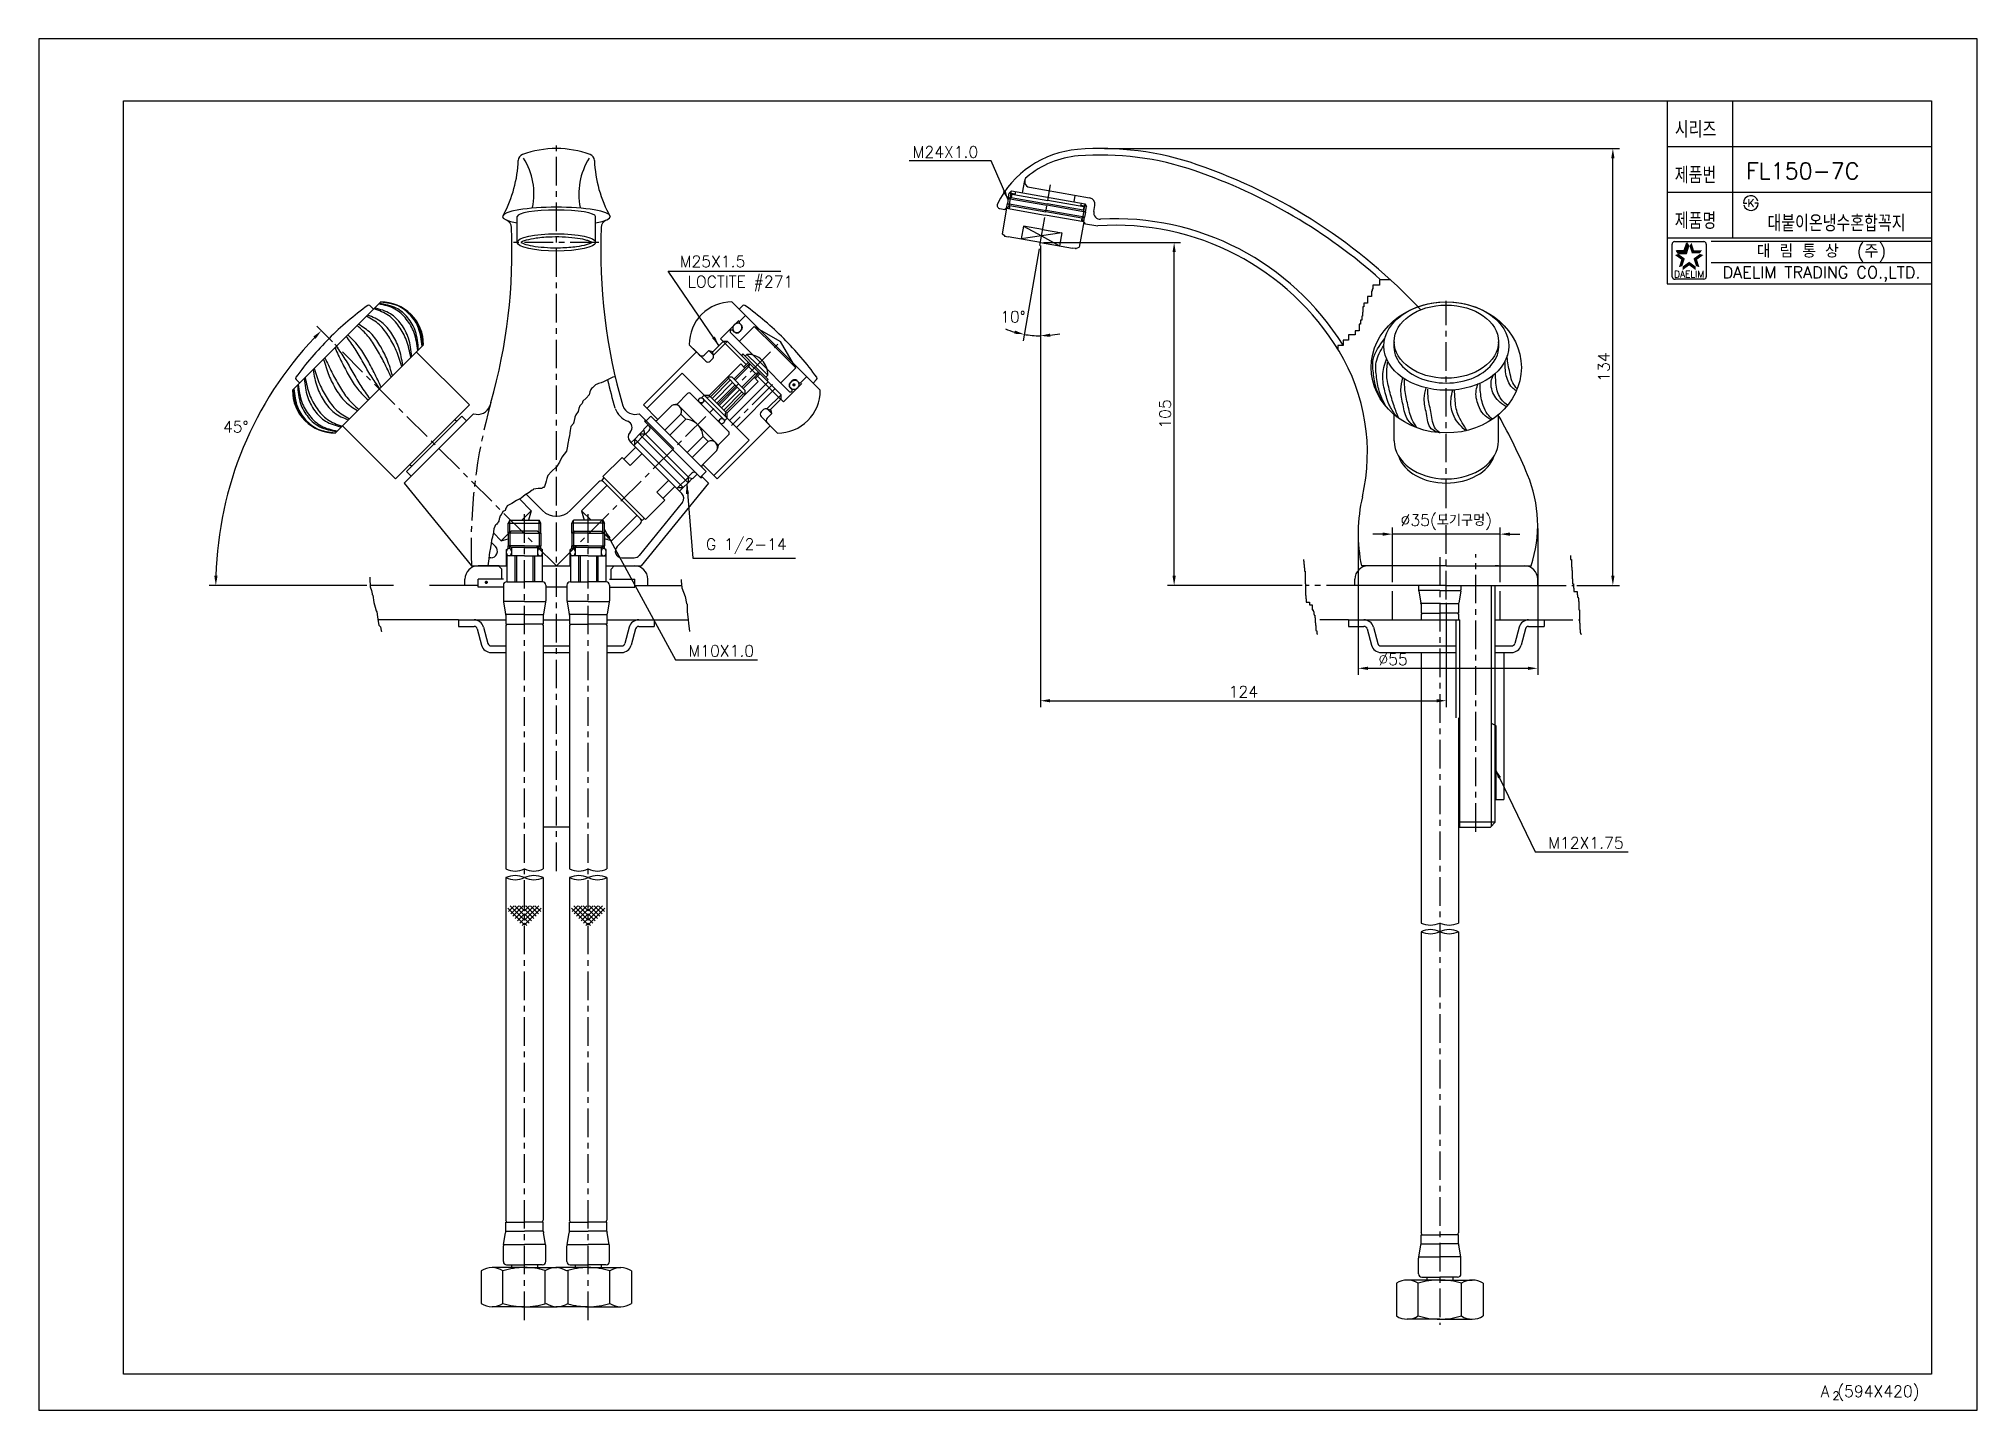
# Model space of a CAD drawing. Extents: x -3878 to -3284, y -1718 to -1298.
import ezdxf
from ezdxf.enums import TextEntityAlignment as Align

# ---------------------------------------------------------------- set-up
doc = ezdxf.new("R2010")
doc.units = 0
doc.header["$LTSCALE"] = 7
doc.linetypes.add('CENTER', pattern=[2, 1.25, -0.25, 0.25, -0.25])
doc.layers.get('0').update_dxf_attribs({"color": 2, "linetype": 'CONTINUOUS'})
for name, color, linetype in [('CL', 1, 'CENTER'), ('D', 2, 'CONTINUOUS'), ('DIM', 2, 'CONTINUOUS'), ('DWG', 7, 'CONTINUOUS'), ('TXT', 4, 'CONTINUOUS')]:
    doc.layers.add(name, color=color, linetype=linetype)
doc.styles.add('GHS', font='ROMANS.shx', dxfattribs={"bigfont": 'GHS.shx'})
doc.styles.add('ROMANS', font='romans', dxfattribs={"bigfont": 'GHS.shx'})
doc.dimstyles.get("Standard").update_dxf_attribs({"dimtxt": 0.18, "dimasz": 0.18, "dimexe": 0.18, "dimexo": 0.0625, "dimgap": 0.09, "dimtad": 0, "dimtih": 1, "dimtoh": 1, "dimdec": 4, "dimzin": 0, "dimdsep": 46, "dimtxsty": 'Standard', "dimcen": 0.09, "dimadec": 0, "dimazin": 0, "dimtfac": 1, "dimtdec": 4, "dimtofl": 0, "dimtmove": 0, "dimatfit": 3, "dimfxl": 0, "dimtolj": 1, "dimtzin": 0, "dimarcsym": 0})

msp = doc.modelspace()

# ---------------------------------------------------------------- texts
at = {"color": 7, "style": 'GHS'}
msp.add_text('FL150-7C', height=5, dxfattribs=at).set_placement((-3337.29, -1338.25), align=Align.MIDDLE)
at = {"color": 7, "style": 'GHS', "width": 0.8}
msp.add_text('대붙이온냉수혼합꼭지', height=5, dxfattribs=at).set_placement((-3326.97, -1354.04), align=Align.MIDDLE)
at = {"color": 7, "linetype": 'Continuous'}
for s, height, style, p in [('대 림 통 상  (주)', 4, 'GHS', (-3331.58, -1363.08)), ('DAELIM TRADING CO.,LTD.', 3.6, 'ROMANS', (-3331.58, -1369.85))]:
    msp.add_text(s, height=height, dxfattribs=dict(at, style=style)).set_placement(p, align=Align.MIDDLE)
at = {"color": 2, "linetype": 'Continuous', "style": 'ROMANS'}
msp.add_text('DAELIM', height=2, dxfattribs=at).set_placement((-3372.11, -1370.84), align=Align.CENTER)
at = {"color": 7, "style": 'GHS'}
for s, height, p in [('A (594X420)', 3.5, (-3331.82, -1713.75)), ('2', 2.5, (-3328.17, -1714.58))]:
    msp.add_text(s, height=height, dxfattribs=at).set_placement(p)
at = {"layer": 'D', "style": 'GHS'}
for s, p in [('M25X1.5', (-3681.42, -1367.7)), ('LOCTITE #271', (-3679.03, -1373.9))]:
    msp.add_text(s, height=3.5, dxfattribs=at).set_placement(p)
for s, p in [('10%%D', (-3579.34, -1382.92)), ('45%%D', (-3817.48, -1416.6))]:
    msp.add_text(s, height=3.5, dxfattribs=at).set_placement(p, align=Align.MIDDLE)
at = {"layer": 'D', "char_height": 3.5}
for s, insert, attachment_point, style in [('\\A1;M24X1.0', (-3589.95, -1332.44), 6, 'ROMANS'), ('∅35(도기구멍)', (-3446.53, -1445.8), 5, 'GHS'), ('\\A1;G 1/2-14', (-3673.41, -1453.16), 4, 'ROMANS'), ('\\A1;M10X1.0', (-3678.74, -1485.22), 4, 'GHS'), ('\\A1;∅55', (-3462.83, -1487.82), 5, 'ROMANS'), ('\\A1;124', (-3508.73, -1497.74), 5, 'GHS'), ('M12X1.75', (-3415.28, -1544.03), 4, 'GHS')]:
    msp.add_mtext(s, dxfattribs=dict(at, insert=insert, attachment_point=attachment_point, style=style))
at = {"layer": 'D', "char_height": 3.5, "attachment_point": 5, "rotation": 90, "style": 'GHS'}
for s, insert in [('\\A1;134', (-3398.24, -1398.3)), ('\\A1;105', (-3532.68, -1412.67))]:
    msp.add_mtext(s, dxfattribs=dict(at, insert=insert))
at = {"layer": 'DIM', "style": 'GHS', "width": 0.8}
for s, p in [('시리즈', (-3376.5, -1328.04)), ('제품번', (-3376.5, -1342.04)), ('제품명', (-3376.5, -1356.04))]:
    msp.add_text(s, height=5, dxfattribs=at).set_placement(p)
at = {"layer": 'DIM', "style": 'GHS'}
msp.add_text('K', height=2.39, dxfattribs=at).set_placement((-3353.21, -1348.09), align=Align.MIDDLE)

# ---------------------------------------------------------------- blocks, each defined once
blk = doc.blocks.new('BORDER')
for p, q in [((1, 1), (0, 1)), ((0, 1), (0, 0)), ((1, 0), (1, 1)), ((0, 0), (1, 0))]:
    blk.add_line(p, q)

# ---------------------------------------------------------------- linework, layer by layer
at = {"color": 7}
for p, q in [((-3378.84, -1316.77), (-3378.84, -1372.77)), ((-3358.84, -1316.77), (-3358.84, -1358.77)), ((-3378.84, -1330.77), (-3297.84, -1330.77)), ((-3378.84, -1344.77), (-3297.84, -1344.77)), ((-3378.84, -1358.77), (-3297.84, -1358.77)), ((-3378.84, -1372.77), (-3297.84, -1372.77))]:
    msp.add_line(p, q, dxfattribs=at)
at = {"color": 2, "linetype": 'Continuous'}
for p, q in [((-3376.61, -1359.89), (-3367.61, -1359.89)), ((-3365.34, -1359.77), (-3297.84, -1359.77)), ((-3377.36, -1370.64), (-3377.36, -1360.64)), ((-3366.86, -1360.64), (-3366.86, -1370.64)), ((-3367.61, -1371.39), (-3376.36, -1371.39)), ((-3365.34, -1366.27), (-3297.84, -1366.27))]:
    msp.add_line(p, q, dxfattribs=at)
at = {"color": 2}
for p, q in [((-3375.36, -1363.51), (-3376.02, -1362.59)), ((-3376.02, -1362.59), (-3373.6, -1362.59)), ((-3375.36, -1363.51), (-3372.93, -1363.51)), ((-3373.6, -1362.59), (-3372.85, -1360.28)), ((-3372.93, -1363.51), (-3372.19, -1361.2)), ((-3372.19, -1361.2), (-3372.85, -1360.28)), ((-3734.06, -1564.04), (-3728.98, -1569.12)), ((-3733.94, -1565.09), (-3732.19, -1563.34)), ((-3733.35, -1563.34), (-3728.98, -1567.71)), ((-3733.23, -1565.8), (-3730.78, -1563.34)), ((-3732.53, -1566.5), (-3729.36, -1563.34)), ((-3731.94, -1563.34), (-3728.98, -1566.29)), ((-3731.82, -1567.21), (-3728.98, -1564.37)), ((-3731.11, -1567.92), (-3728.98, -1565.79)), ((-3730.52, -1563.34), (-3728.98, -1564.88)), ((-3730.41, -1568.62), (-3728.98, -1567.2)), ((-3729.11, -1563.34), (-3728.98, -1563.47)), ((-3728.85, -1563.34), (-3728.98, -1563.47)), ((-3726.03, -1563.34), (-3728.98, -1566.29)), ((-3727.44, -1563.34), (-3728.98, -1564.88)), ((-3724.61, -1563.34), (-3728.98, -1567.71)), ((-3723.9, -1564.04), (-3728.98, -1569.12)), ((-3726.15, -1567.21), (-3728.98, -1564.37)), ((-3726.85, -1567.92), (-3728.98, -1565.79)), ((-3727.56, -1568.62), (-3728.98, -1567.2)), ((-3725.44, -1566.5), (-3728.6, -1563.34)), ((-3724.73, -1565.8), (-3727.19, -1563.34)), ((-3724.02, -1565.09), (-3725.78, -1563.34)), ((-3714.56, -1564.04), (-3709.48, -1569.12)), ((-3714.44, -1565.09), (-3712.69, -1563.34)), ((-3713.85, -1563.34), (-3709.48, -1567.71)), ((-3713.73, -1565.8), (-3711.28, -1563.34)), ((-3713.03, -1566.5), (-3709.86, -1563.34)), ((-3712.44, -1563.34), (-3709.48, -1566.29)), ((-3712.32, -1567.21), (-3709.48, -1564.37)), ((-3711.61, -1567.92), (-3709.48, -1565.79)), ((-3711.02, -1563.34), (-3709.48, -1564.88)), ((-3710.91, -1568.62), (-3709.48, -1567.2)), ((-3709.61, -1563.34), (-3709.48, -1563.47)), ((-3709.35, -1563.34), (-3709.48, -1563.47)), ((-3706.53, -1563.34), (-3709.48, -1566.29)), ((-3707.94, -1563.34), (-3709.48, -1564.88)), ((-3705.11, -1563.34), (-3709.48, -1567.71)), ((-3704.4, -1564.04), (-3709.48, -1569.12)), ((-3706.65, -1567.21), (-3709.48, -1564.37)), ((-3707.35, -1567.92), (-3709.48, -1565.79)), ((-3708.06, -1568.62), (-3709.48, -1567.2)), ((-3705.94, -1566.5), (-3709.1, -1563.34)), ((-3705.23, -1565.8), (-3707.69, -1563.34)), ((-3704.52, -1565.09), (-3706.28, -1563.34)), ((-3729.7, -1569.33), (-3728.98, -1568.62)), ((-3728.99, -1570.04), (-3728.98, -1570.03)), ((-3728.27, -1569.33), (-3728.98, -1568.62)), ((-3728.97, -1570.04), (-3728.98, -1570.03)), ((-3710.2, -1569.33), (-3709.48, -1568.62)), ((-3709.49, -1570.04), (-3709.48, -1570.03)), ((-3708.77, -1569.33), (-3709.48, -1568.62)), ((-3709.47, -1570.04), (-3709.48, -1570.03))]:
    msp.add_line(p, q, dxfattribs=at)
for p, q in [((-3667.53, -1391.12), (-3661.1, -1397.55)), ((-3666.76, -1390.48), (-3650.49, -1406.74)), ((-3657.56, -1401.09), (-3651.13, -1407.52))]:
    msp.add_line(p, q)
at = {"color": 1}
for p, q in [((-3663.26, -1390.38), (-3663.12, -1390.38)), ((-3652.19, -1405.05), (-3652.19, -1404.91))]:
    msp.add_line(p, q, dxfattribs=at)
at = {"color": 7, "linetype": 'Continuous'}
for p, q in [((-3735.62, -1685.08), (-3735.62, -1675.08)), ((-3702.84, -1685.08), (-3702.84, -1675.08)), ((-3455.17, -1688.9), (-3455.17, -1678.9)), ((-3441.89, -1688.9), (-3441.89, -1678.9))]:
    msp.add_line(p, q, dxfattribs=at)
at = {"color": 2, "linetype": 'Continuous'}
for centre, radius, start, end in [((-3376.61, -1360.64), 0.75, 90, 180), ((-3367.61, -1360.64), 0.75, 0, 90), ((-3376.49, -1370.51), 0.884, 188.1301, 278.1301), ((-3367.61, -1370.64), 0.75, 270, 0), ((-3731.86, -1545.87), 6.79, 244.95062, 295.04938), ((-3731.86, -1560.82), 6.79, 64.95062, 115.04938), ((-3731.86, -1548.52), 6.79, 244.95062, 295.04938), ((-3726.11, -1545.87), 6.79, 244.95062, 295.04938), ((-3726.11, -1560.82), 6.79, 64.95062, 115.04938), ((-3726.11, -1548.52), 6.79, 244.95062, 295.04938), ((-3712.36, -1545.87), 6.79, 244.95062, 295.04938), ((-3712.36, -1560.82), 6.79, 64.95062, 115.04938), ((-3712.36, -1548.52), 6.79, 244.95062, 295.04938), ((-3706.61, -1545.87), 6.79, 244.95062, 295.04938), ((-3706.61, -1560.82), 6.79, 64.95062, 115.04938), ((-3706.61, -1548.52), 6.79, 244.95062, 295.04938), ((-3451.4, -1562.42), 6.79, 244.95062, 295.04938), ((-3451.4, -1577.38), 6.79, 64.95062, 115.04938), ((-3451.4, -1565.08), 6.79, 244.95062, 295.04938), ((-3445.65, -1562.42), 6.79, 244.95062, 295.04938), ((-3445.65, -1577.38), 6.79, 64.95062, 115.04938), ((-3445.65, -1565.08), 6.79, 244.95062, 295.04938)]:
    msp.add_arc(centre, radius, start, end, dxfattribs=at)
at = {"color": 7, "linetype": 'Continuous'}
for centre, radius, start, end in [((-3738.94, -1680.09), 6.01, 56.47264, 123.52736), ((-3728.98, -1696.62), 22.54, 90, 107.13024), ((-3728.98, -1696.62), 22.54, 73.97985, 90), ((-3719.44, -1680.09), 6.01, 56.47264, 123.52736), ((-3709.48, -1696.62), 22.54, 90, 107.13024), ((-3709.48, -1696.62), 22.54, 72.86976, 90), ((-3699.52, -1680.09), 6.01, 56.47264, 123.52736), ((-3458.49, -1683.91), 6.01, 56.47264, 123.52736), ((-3448.53, -1700.44), 22.54, 90, 107.13024), ((-3448.53, -1700.44), 22.54, 72.86976, 90), ((-3438.57, -1683.91), 6.01, 56.47264, 123.52736), ((-3738.94, -1680.07), 6.01, 236.47264, 303.52736), ((-3728.98, -1663.54), 22.54, 252.86976, 270), ((-3728.98, -1663.54), 22.54, 270, 287.13024), ((-3719.02, -1680.07), 6.01, 236.47264, 303.52736), ((-3709.48, -1663.54), 22.54, 253.97985, 270), ((-3709.48, -1663.54), 22.54, 270, 287.13024), ((-3699.52, -1680.07), 6.01, 236.47264, 303.52736), ((-3458.49, -1683.89), 6.01, 236.47264, 303.52736), ((-3448.53, -1667.35), 22.54, 252.86976, 270), ((-3448.53, -1667.35), 22.54, 270, 287.13024), ((-3438.57, -1683.89), 6.01, 236.47264, 303.52736)]:
    msp.add_arc(centre, radius, start, end, dxfattribs=at)
at = {"color": 2}
for points in [[(-3374.52, -1365.42), (-3373.44, -1365.07), (-3376.48, -1364), (-3375.41, -1363.65)], [(-3376.02, -1362.59), (-3375.36, -1363.51), (-3373.6, -1362.59), (-3372.93, -1363.51)], [(-3375.27, -1367.73), (-3374.19, -1367.38), (-3374.52, -1365.42), (-3373.44, -1365.07)], [(-3372.11, -1367.17), (-3372.11, -1366.04), (-3374.07, -1368.6), (-3374.07, -1367.47)], [(-3373.6, -1362.59), (-3372.93, -1363.51), (-3372.85, -1360.28), (-3372.19, -1361.2)], [(-3370.15, -1368.6), (-3370.15, -1367.47), (-3372.11, -1367.17), (-3372.11, -1366.04)], [(-3371.37, -1360.28), (-3372.04, -1361.2), (-3370.62, -1362.59), (-3371.29, -1363.51)], [(-3370.62, -1362.59), (-3371.29, -1363.51), (-3368.2, -1362.59), (-3368.86, -1363.51)], [(-3367.74, -1364), (-3368.82, -1363.65), (-3369.7, -1365.42), (-3370.78, -1365.07)], [(-3369.7, -1365.42), (-3370.78, -1365.07), (-3368.95, -1367.73), (-3370.03, -1367.38)]]:
    msp.add_solid(points, dxfattribs=at)
at = {"layer": 'CL'}
for p, q in [((-3719.23, -1552.68), (-3719.23, -1330.11)), ((-3571.1, -1361.11), (-3567.82, -1342.53)), ((-3706.25, -1360.12), (-3732.34, -1360.12)), ((-3446.53, -1469.48), (-3446.53, -1377.99)), ((-3719.23, -1459.22), (-3787.12, -1391.33)), ((-3719.23, -1459.22), (-3651.34, -1391.33)), ((-3653.04, -1403.64), (-3665.6, -1416.2)), ((-3693.73, -1418.87), (-3692.49, -1417.63)), ((-3696.31, -1421.45), (-3695.22, -1420.35)), ((-3681.46, -1436.3), (-3680.37, -1435.2)), ((-3678.88, -1433.72), (-3677.64, -1432.48)), ((-3728.98, -1690.15), (-3728.98, -1442.9)), ((-3709.48, -1690.15), (-3709.48, -1442.9)), ((-3733.98, -1449.16), (-3733.98, -1446.08)), ((-3723.98, -1449.16), (-3723.98, -1446.08)), ((-3714.48, -1449.16), (-3714.48, -1446.08)), ((-3704.48, -1449.16), (-3704.48, -1446.08)), ((-3733.98, -1453.93), (-3733.98, -1453.08)), ((-3723.98, -1453.93), (-3723.98, -1453.08)), ((-3714.48, -1453.93), (-3714.48, -1453.08)), ((-3704.48, -1453.93), (-3704.48, -1453.08)), ((-3437.53, -1540.66), (-3437.53, -1455.58)), ((-3474.53, -1465.22), (-3489.69, -1465.22)), ((-3463.03, -1475.72), (-3463.03, -1465.22)), ((-3430.03, -1475.72), (-3430.03, -1465.22)), ((-3418.53, -1465.22), (-3407.56, -1465.22)), ((-3476.53, -1475.72), (-3486.73, -1475.72)), ((-3416.53, -1475.72), (-3405.76, -1475.72))]:
    msp.add_line(p, q, dxfattribs=at)
msp.add_arc((-3585.36, -1452.8), 160, 164.16033, 182.29975, dxfattribs=at)
at = {"layer": 'D'}
for p, q in [((-3551.27, -1331.38), (-3393.49, -1331.38)), ((-3395.49, -1462.22), (-3395.49, -1334.38)), ((-3581.27, -1349.69), (-3581.01, -1348.23)), ((-3580.74, -1346.67), (-3580.45, -1345.02)), ((-3580.14, -1346.46), (-3580.52, -1348.63)), ((-3579.76, -1344.32), (-3580.45, -1345.02)), ((-3557.21, -1348.3), (-3556.81, -1349.18)), ((-3557.59, -1350.43), (-3557.97, -1352.61)), ((-3557.63, -1353.86), (-3557.38, -1352.39)), ((-3557.1, -1350.84), (-3556.81, -1349.18)), ((-3570.58, -1358.15), (-3576.83, -1359.08)), ((-3576.14, -1355.14), (-3570.58, -1358.15)), ((-3564.32, -1357.22), (-3570.58, -1358.15)), ((-3570.58, -1358.15), (-3565.01, -1361.16)), ((-3569.92, -1360.12), (-3527.93, -1360.12)), ((-3571.27, -1362.09), (-3576.24, -1390.26)), ((-3570.92, -1361.12), (-3570.92, -1502.49)), ((-3529.93, -1462.22), (-3529.93, -1363.12)), ((-3787.83, -1390.62), (-3792.68, -1385.77)), ((-3666.9, -1390.48), (-3671.13, -1394.71)), ((-3672.02, -1407.41), (-3666.44, -1401.83)), ((-3660.3, -1398.16), (-3664.49, -1402.36)), ((-3658.18, -1400.28), (-3662.37, -1404.48)), ((-3660.04, -1397.2), (-3660.3, -1398.16)), ((-3657.21, -1400.03), (-3658.18, -1400.28)), ((-3671.52, -1407.92), (-3665.94, -1402.33)), ((-3670.82, -1408.62), (-3665.23, -1403.04)), ((-3670.06, -1409.38), (-3664.48, -1403.79)), ((-3669.39, -1410.05), (-3663.81, -1404.46)), ((-3668.64, -1410.8), (-3663.05, -1405.22)), ((-3667.93, -1411.51), (-3662.35, -1405.92)), ((-3667.43, -1412.01), (-3661.84, -1406.42)), ((-3650.49, -1406.88), (-3654.72, -1411.12)), ((-3695.22, -1421.98), (-3692.11, -1418.87)), ((-3682, -1435.2), (-3678.88, -1432.09)), ((-3733.48, -1445.22), (-3733.98, -1446.08)), ((-3733.48, -1448.87), (-3733.48, -1453.33)), ((-3723.98, -1446.08), (-3724.48, -1445.22)), ((-3724.48, -1448.87), (-3724.48, -1453.33)), ((-3714.48, -1446.08), (-3713.98, -1445.22)), ((-3713.98, -1448.87), (-3713.98, -1453.33)), ((-3704.98, -1445.22), (-3704.48, -1446.08)), ((-3704.98, -1448.87), (-3704.98, -1453.33)), ((-3463.03, -1464.22), (-3463.03, -1447.47)), ((-3430.03, -1464.22), (-3430.03, -1447.47)), ((-3418.53, -1447.73), (-3418.53, -1492.57)), ((-3473.53, -1450.27), (-3473.53, -1492.57)), ((-3466.03, -1449.47), (-3469.03, -1449.47)), ((-3430.03, -1449.47), (-3463.03, -1449.47)), ((-3427.03, -1449.47), (-3424.03, -1449.47)), ((-3777.28, -1465.22), (-3825.59, -1465.22)), ((-3769.1, -1465.22), (-3776.28, -1465.22)), ((-3747.23, -1465.22), (-3758.12, -1465.22)), ((-3691.23, -1465.22), (-3680.88, -1465.22)), ((-3490.69, -1465.22), (-3531.93, -1465.22)), ((-3432.64, -1475.72), (-3432.64, -1465.22)), ((-3406.56, -1465.22), (-3393.49, -1465.22)), ((-3446.53, -1470.48), (-3446.53, -1502.49)), ((-3749.23, -1475.72), (-3773.93, -1475.72)), ((-3689.23, -1475.72), (-3678.87, -1475.72)), ((-3442.42, -1539.22), (-3442.42, -1475.72)), ((-3432.64, -1538.83), (-3432.64, -1475.72)), ((-3470.53, -1490.57), (-3421.53, -1490.57)), ((-3567.92, -1500.49), (-3449.53, -1500.49))]:
    msp.add_line(p, q, dxfattribs=at)
at = {"layer": 'D', "color": 7}
msp.add_line((-3579.76, -1344.32), (-3557.21, -1348.3), dxfattribs=at)
at = {"layer": 'D'}
for points in [[(-3463.67, -1371.56), (-3466.96, -1371.56), (-3466.96, -1373.19), (-3469, -1373.19), (-3469, -1374.41), (-3469.2, -1374.41), (-3469.2, -1375.02), (-3469.41, -1375.02), (-3469.41, -1376.65), (-3470.63, -1376.65), (-3470.63, -1378.69), (-3471.85, -1378.69), (-3471.85, -1379.91), (-3472.06, -1379.91), (-3472.06, -1381.54), (-3472.26, -1381.54), (-3472.26, -1382.76), (-3472.46, -1382.76), (-3472.46, -1383.98), (-3472.87, -1383.98), (-3472.87, -1385.2), (-3473.28, -1385.2), (-3473.28, -1387.24), (-3474.5, -1387.24), (-3474.5, -1388.46), (-3476.54, -1388.46), (-3476.54, -1390.09), (-3478.17, -1390.09), (-3478.17, -1391.72), (-3479.8, -1391.72), (-3479.8, -1392.8)], [(-3701.2, -1401.31), (-3701.92, -1401.4), (-3704.82, -1402.85), (-3705.55, -1403.1), (-3706.28, -1403.34), (-3706.52, -1403.46), (-3707.24, -1403.7), (-3707.49, -1403.94), (-3708.21, -1404.67), (-3708.45, -1404.91), (-3708.7, -1405.15), (-3708.94, -1405.88), (-3709.18, -1406.84), (-3710.15, -1407.81), (-3711.12, -1408.78), (-3711.36, -1409.51), (-3712.09, -1410.23), (-3712.33, -1410.96), (-3712.57, -1411.92), (-3713.3, -1412.89), (-3713.54, -1413.62), (-3713.66, -1414.34), (-3713.78, -1414.58), (-3713.9, -1415.31), (-3714.02, -1415.43), (-3714.02, -1415.55), (-3714.75, -1416.52), (-3714.99, -1417.73), (-3715.11, -1418.46), (-3715.23, -1419.42), (-3715.35, -1419.66), (-3715.47, -1420.63), (-3715.59, -1421.36), (-3715.72, -1421.6), (-3715.84, -1422.57), (-3716.08, -1424.02), (-3716.81, -1424.99), (-3717.53, -1425.95), (-3718.26, -1427.41), (-3719.23, -1428.86), (-3720.68, -1430.31), (-3721.89, -1431.52), (-3722.13, -1432.48), (-3722.37, -1433.21), (-3722.61, -1433.94), (-3722.86, -1434.9), (-3723.1, -1435.15), (-3723.34, -1435.15), (-3723.58, -1435.39), (-3723.82, -1435.51), (-3724.79, -1435.51), (-3725.52, -1435.63), (-3726.24, -1435.75), (-3726.37, -1435.87), (-3726.61, -1435.99), (-3727.58, -1436.72), (-3728.79, -1437.44), (-3730, -1438.41), (-3731.45, -1439.14), (-3732.9, -1440.1), (-3734.35, -1440.83), (-3734.59, -1441.56), (-3734.72, -1441.56), (-3734.96, -1442.28), (-3735.68, -1442.52), (-3735.93, -1443.25), (-3736.17, -1443.49), (-3736.29, -1443.73), (-3736.41, -1443.85), (-3736.65, -1444.58), (-3736.77, -1444.82), (-3736.89, -1445.55), (-3737.02, -1445.79), (-3737.14, -1445.91), (-3737.26, -1446.15), (-3737.5, -1446.39), (-3737.74, -1446.64), (-3737.86, -1446.76), (-3737.98, -1446.88), (-3738.1, -1447.12), (-3738.35, -1447.84), (-3738.47, -1448.81), (-3738.59, -1449.54), (-3738.71, -1449.66), (-3738.83, -1450.38), (-3739.07, -1451.35), (-3739.19, -1452.32), (-3739.31, -1453.05), (-3739.31, -1453.17), (-3739.44, -1453.41), (-3739.44, -1453.65), (-3739.68, -1455.1), (-3739.8, -1455.83), (-3739.92, -1457.04), (-3740.16, -1458.49), (-3740.16, -1458.73), (-3740.28, -1458.97), (-3740.28, -1459.22)], [(-3490.33, -1457.25), (-3490.33, -1457.77), (-3490.2, -1457.77), (-3490.2, -1458.8), (-3490.07, -1458.8), (-3490.07, -1459.82), (-3489.94, -1459.82), (-3489.94, -1460.85), (-3489.81, -1460.85), (-3489.81, -1464.7), (-3489.69, -1464.7), (-3489.69, -1468.3), (-3489.56, -1468.3), (-3489.56, -1469.33), (-3489.43, -1469.33), (-3489.43, -1470.35), (-3488.4, -1470.35), (-3488.4, -1471.13), (-3487.63, -1471.13), (-3487.63, -1472.67), (-3487.37, -1472.67), (-3487.37, -1473.05), (-3487.24, -1473.05), (-3487.24, -1473.31), (-3487.12, -1473.31), (-3487.12, -1474.08), (-3486.99, -1474.08), (-3486.99, -1474.34), (-3486.86, -1474.34), (-3486.86, -1475.11), (-3486.73, -1475.11), (-3486.73, -1476.65), (-3486.6, -1476.65), (-3486.6, -1477.42), (-3486.47, -1477.42), (-3486.47, -1478.96), (-3486.34, -1478.96), (-3486.34, -1479.22), (-3486.22, -1479.22), (-3486.22, -1479.99), (-3486.09, -1479.99), (-3486.09, -1480.24)], [(-3408.46, -1455.97), (-3408.46, -1457.25), (-3408.21, -1457.25), (-3408.21, -1459.57), (-3408.08, -1459.57), (-3408.08, -1460.59), (-3407.95, -1460.59), (-3407.95, -1463.16), (-3407.82, -1463.16), (-3407.82, -1464.7), (-3407.56, -1464.7), (-3407.56, -1465.99), (-3407.44, -1465.99), (-3407.44, -1467.02), (-3406.41, -1467.02), (-3406.41, -1468.04), (-3406.28, -1468.04), (-3406.28, -1468.81), (-3406.15, -1468.81), (-3406.15, -1469.07), (-3406.02, -1469.07), (-3406.02, -1470.1), (-3405.89, -1470.1), (-3405.89, -1472.67), (-3405.76, -1472.67), (-3405.76, -1476.78), (-3405.64, -1476.78), (-3405.64, -1478.7), (-3405.51, -1478.7), (-3405.51, -1479.73), (-3405.38, -1479.73), (-3405.38, -1479.99), (-3405.25, -1479.99), (-3405.25, -1480.24)], [(-3776.43, -1462.67), (-3776.43, -1463.03), (-3776.25, -1465.6), (-3775.88, -1466.7), (-3775.7, -1467.79), (-3775.7, -1467.98), (-3775.52, -1468.16), (-3775.15, -1470.36), (-3774.78, -1471.82), (-3774.42, -1472.92), (-3774.23, -1473.28), (-3774.05, -1474.75), (-3773.87, -1476.21), (-3773.68, -1477.31), (-3773.5, -1477.49), (-3773.13, -1477.86), (-3772.95, -1478.96), (-3772.95, -1479.14), (-3772.77, -1479.14), (-3772.77, -1479.32)], [(-3681.01, -1463.4), (-3681.01, -1463.77), (-3680.82, -1465.96), (-3679.72, -1468.53), (-3679.36, -1470.72), (-3679.17, -1470.91), (-3679.17, -1473.28), (-3678.99, -1474.75), (-3678.62, -1477.68), (-3678.44, -1479.14), (-3678.44, -1479.32)]]:
    msp.add_lwpolyline(points, dxfattribs=at)
at = {"layer": 'D', "const_width": 0.5}
for points in [[(-3646.69, -1403.76, 1), (-3646.19, -1403.76, 1)], [(-3740.95, -1464.25, 1), (-3740.45, -1464.25, 1)]]:
    msp.add_lwpolyline(points, format="xyb", close=True, dxfattribs=at)
at = {"layer": 'D'}
for centre, radius, start, end in [((-3713.23, -1465.22), 110.36, 136.55755, 178.44245), ((-3570.92, -1360.12), 28.6, 247.97467, 253.98733), ((-3570.92, -1360.12), 28.6, 260, 270), ((-3570.92, -1360.12), 28.6, 276.01267, 282.02533)]:
    msp.add_arc(centre, radius, start, end, dxfattribs=at)
for p in [(-3579.7, -1345.37), (-3581.76, -1358.21), (-3560.09, -1362.03)]:
    msp.add_point(p, dxfattribs=at)
for points in [[(-3395.99, -1334.38), (-3394.99, -1334.38), (-3395.49, -1331.38)], [(-3530.43, -1363.12), (-3529.43, -1363.12), (-3529.93, -1360.12)], [(-3793.72, -1388.98), (-3793, -1389.68), (-3791.27, -1387.18)], [(-3578.7, -1387.12), (-3578.93, -1388.1), (-3575.89, -1388.29)], [(-3567.9, -1389.06), (-3567.95, -1388.06), (-3570.92, -1388.72)], [(-3466.03, -1448.97), (-3466.03, -1449.97), (-3463.03, -1449.47)], [(-3427.03, -1448.97), (-3427.03, -1449.97), (-3430.03, -1449.47)], [(-3823.05, -1462.23), (-3824.05, -1462.21), (-3823.59, -1465.22)], [(-3530.43, -1462.22), (-3529.43, -1462.22), (-3529.93, -1465.22)], [(-3395.99, -1462.22), (-3394.99, -1462.22), (-3395.49, -1465.22)], [(-3470.53, -1490.07), (-3470.53, -1491.07), (-3473.53, -1490.57)], [(-3421.53, -1490.07), (-3421.53, -1491.07), (-3418.53, -1490.57)], [(-3567.92, -1499.99), (-3567.92, -1500.99), (-3570.92, -1500.49)], [(-3449.53, -1499.99), (-3449.53, -1500.99), (-3446.53, -1500.49)]]:
    msp.add_solid(points, dxfattribs=at)
at = {"layer": 'DIM'}
for p, q in [((-3355.46, -1348.09), (-3354.96, -1348.09)), ((-3354.96, -1348.09), (-3354.46, -1348.09)), ((-3351.46, -1348.09), (-3351.96, -1348.09)), ((-3350.96, -1348.09), (-3351.46, -1348.09))]:
    msp.add_line(p, q, dxfattribs=at)
for start, end in [(15, 180), (195, 0)]:
    msp.add_arc((-3353.21, -1348.09), 2.25, start, end, dxfattribs=at)
at = {"layer": 'DWG'}
for p, q in [((-3576.37, -1344.92), (-3575.71, -1341.18)), ((-3580.74, -1346.67), (-3581.01, -1348.23)), ((-3581.01, -1348.23), (-3569.19, -1350.31)), ((-3580.3, -1348.82), (-3581.01, -1348.23)), ((-3579.87, -1346.36), (-3580.74, -1346.67)), ((-3580.74, -1346.67), (-3568.92, -1348.76)), ((-3578.67, -1345.33), (-3580.45, -1345.02)), ((-3580.14, -1346.46), (-3579.76, -1344.32)), ((-3579.7, -1345.37), (-3579.87, -1346.36)), ((-3579.87, -1346.36), (-3568.84, -1348.3)), ((-3579.7, -1345.37), (-3579.01, -1345.5)), ((-3579.01, -1345.5), (-3568.67, -1347.32)), ((-3578.53, -1344.54), (-3578.71, -1345.55)), ((-3574.25, -1343.26), (-3555.83, -1346.51)), ((-3557.81, -1350.25), (-3568.84, -1348.3)), ((-3557.64, -1349.26), (-3568.67, -1347.32)), ((-3560.61, -1347.7), (-3560.26, -1345.73)), ((-3558.44, -1348.08), (-3558.62, -1349.09)), ((-3557.59, -1350.43), (-3557.21, -1348.3)), ((-3731.23, -1360.12), (-3731.23, -1352.22)), ((-3707.23, -1360.12), (-3707.23, -1352.22)), ((-3583.32, -1349.79), (-3581.79, -1350.06)), ((-3581.26, -1349.67), (-3582.64, -1357.47)), ((-3580.63, -1349.25), (-3581.79, -1350.06)), ((-3581.35, -1350.13), (-3581.79, -1350.06)), ((-3581.26, -1349.67), (-3569.45, -1351.75)), ((-3580.63, -1349.25), (-3580.52, -1348.63)), ((-3580.3, -1348.82), (-3580.48, -1349.81)), ((-3580.3, -1348.82), (-3569.27, -1350.77)), ((-3557.63, -1353.83), (-3569.45, -1351.75)), ((-3558.24, -1352.71), (-3569.27, -1350.77)), ((-3557.38, -1352.39), (-3569.19, -1350.31)), ((-3557.1, -1350.84), (-3568.92, -1348.76)), ((-3557.63, -1353.83), (-3559.01, -1361.64)), ((-3556.81, -1349.18), (-3558.58, -1348.87)), ((-3558.24, -1352.71), (-3558.42, -1353.69)), ((-3558.24, -1352.71), (-3557.38, -1352.39)), ((-3558.08, -1353.22), (-3557.97, -1352.61)), ((-3558.08, -1353.22), (-3557.27, -1354.38)), ((-3557.64, -1349.26), (-3557.81, -1350.25)), ((-3557.81, -1350.25), (-3557.1, -1350.84)), ((-3557.27, -1354.38), (-3557.71, -1354.3)), ((-3557.71, -1354.3), (-3553.28, -1355.08)), ((-3557.1, -1350.84), (-3557.38, -1352.39)), ((-3554.54, -1350.68), (-3554.21, -1348.83)), ((-3581.76, -1358.21), (-3582.64, -1357.47)), ((-3581.76, -1358.21), (-3580.82, -1358.38)), ((-3570.92, -1360.12), (-3580.82, -1358.38)), ((-3570.23, -1356.18), (-3576.14, -1355.14)), ((-3570.92, -1360.12), (-3561.03, -1361.87)), ((-3570.23, -1356.18), (-3564.32, -1357.22)), ((-3560.09, -1362.03), (-3561.03, -1361.87)), ((-3560.09, -1362.03), (-3559.01, -1361.64)), ((-3800.09, -1405.42), (-3773.03, -1378.36)), ((-3776.36, -1379.47), (-3775.24, -1380.58)), ((-3776.36, -1379.47), (-3775.24, -1380.58)), ((-3663.33, -1384.01), (-3668.98, -1389.67)), ((-3638.38, -1405.42), (-3665.44, -1378.36)), ((-3662.11, -1379.47), (-3663.22, -1380.58)), ((-3662.11, -1379.47), (-3663.22, -1380.58)), ((-3661.25, -1382.49), (-3663.15, -1384.4)), ((-3667.53, -1391.12), (-3668.98, -1389.67)), ((-3665.7, -1386.95), (-3665.98, -1387.23)), ((-3665.98, -1387.23), (-3665.98, -1387.66)), ((-3656.83, -1396.81), (-3665.98, -1387.66)), ((-3665.7, -1386.95), (-3665.28, -1386.95)), ((-3664.6, -1387.62), (-3665.28, -1386.95)), ((-3658.59, -1385.85), (-3663.19, -1390.45)), ((-3662.48, -1386.91), (-3663.19, -1387.62)), ((-3663.15, -1384.83), (-3663.15, -1384.4)), ((-3662.48, -1385.5), (-3663.15, -1384.83)), ((-3658.59, -1385.85), (-3650.52, -1390.51)), ((-3652.23, -1392.22), (-3658.59, -1385.85)), ((-3787.01, -1418.51), (-3759.95, -1391.45)), ((-3762.16, -1393.66), (-3745.9, -1409.92)), ((-3676.3, -1393.66), (-3692.57, -1409.92)), ((-3673.47, -1396.49), (-3678.52, -1391.45)), ((-3676.3, -1393.66), (-3678.49, -1391.47)), ((-3675.35, -1394.62), (-3676.3, -1393.66)), ((-3672.52, -1393.2), (-3673.93, -1394.62)), ((-3672.52, -1393.2), (-3671.24, -1393.55)), ((-3671.17, -1394.55), (-3672.52, -1393.2)), ((-3671.35, -1395.78), (-3672.06, -1396.49)), ((-3668.17, -1390.48), (-3671.4, -1393.71)), ((-3671.13, -1394.71), (-3671.4, -1393.71)), ((-3666.76, -1390.48), (-3668.17, -1390.48)), ((-3662.09, -1394.3), (-3662.51, -1394.72)), ((-3658.2, -1398.19), (-3662.09, -1394.3)), ((-3660.82, -1394.44), (-3661.38, -1395)), ((-3657.64, -1397.62), (-3660.82, -1394.44)), ((-3652.23, -1392.22), (-3645.87, -1398.58)), ((-3645.87, -1398.58), (-3650.52, -1390.51)), ((-3680.69, -1400.17), (-3691.51, -1410.99)), ((-3680.69, -1400.17), (-3660.18, -1420.67)), ((-3662.73, -1397.34), (-3672.41, -1407.03)), ((-3666.83, -1401.44), (-3664.14, -1404.13)), ((-3665.41, -1401.44), (-3666.83, -1401.44)), ((-3665.41, -1401.44), (-3661.45, -1405.4)), ((-3660.04, -1397.2), (-3664.85, -1402.01)), ((-3662.73, -1397.34), (-3661.45, -1398.61)), ((-3657.21, -1400.03), (-3662.02, -1404.83)), ((-3660.39, -1396.84), (-3661.81, -1398.26)), ((-3659.24, -1399.22), (-3660.65, -1397.81)), ((-3659.24, -1399.22), (-3657.82, -1400.64)), ((-3657.35, -1402.71), (-3658.63, -1401.44)), ((-3656.86, -1400.38), (-3658.27, -1401.79)), ((-3658.2, -1398.19), (-3654.31, -1402.08)), ((-3657.64, -1397.62), (-3654.45, -1400.8)), ((-3656.83, -1396.81), (-3647.67, -1405.97)), ((-3654.45, -1400.8), (-3655.02, -1401.37)), ((-3645.87, -1398.58), (-3650.46, -1403.18)), ((-3642.51, -1401.23), (-3644.42, -1403.14)), ((-3798.98, -1402.09), (-3797.87, -1403.21)), ((-3679.07, -1406.45), (-3682.25, -1409.63)), ((-3675.6, -1408.94), (-3678.14, -1406.39)), ((-3678.08, -1406.45), (-3672.27, -1412.26)), ((-3675.95, -1408.58), (-3678.07, -1406.46)), ((-3674.68, -1407.59), (-3673.97, -1406.88)), ((-3671.14, -1411.13), (-3674.68, -1407.59)), ((-3672.41, -1407.03), (-3673.83, -1407.03)), ((-3672.41, -1407.03), (-3667.04, -1412.4)), ((-3672.41, -1407.03), (-3669.73, -1409.71)), ((-3657.35, -1402.71), (-3667.04, -1412.4)), ((-3654.38, -1402.85), (-3666.19, -1414.66)), ((-3661.45, -1406.81), (-3664.14, -1404.13)), ((-3652.26, -1404.98), (-3664.07, -1416.78)), ((-3661.45, -1405.4), (-3661.45, -1406.81)), ((-3654.31, -1402.08), (-3654.74, -1402.5)), ((-3651.13, -1407.52), (-3649.68, -1408.97)), ((-3650.49, -1406.74), (-3650.49, -1408.16)), ((-3644.02, -1403.31), (-3649.68, -1408.97)), ((-3647.24, -1405.97), (-3647.67, -1405.97)), ((-3646.93, -1402.47), (-3647.63, -1403.18)), ((-3647.63, -1404.59), (-3646.96, -1405.26)), ((-3646.96, -1405.69), (-3647.24, -1405.97)), ((-3646.96, -1405.69), (-3646.96, -1405.26)), ((-3645.51, -1402.47), (-3644.84, -1403.14)), ((-3644.84, -1403.14), (-3644.42, -1403.14)), ((-3639.48, -1402.09), (-3640.59, -1403.21)), ((-3745.9, -1409.92), (-3768.53, -1432.55)), ((-3765.84, -1433.83), (-3744.63, -1412.61)), ((-3748.16, -1413.32), (-3765.13, -1430.29)), ((-3748.16, -1413.32), (-3746.75, -1414.73)), ((-3683.23, -1423.22), (-3693.84, -1412.61)), ((-3688.15, -1414.34), (-3692.57, -1409.92)), ((-3690.3, -1413.32), (-3692.07, -1415.09)), ((-3690.3, -1413.32), (-3673.33, -1430.29)), ((-3689.07, -1414.56), (-3690.3, -1413.32)), ((-3683.83, -1410.03), (-3688.36, -1414.56)), ((-3681.12, -1412.73), (-3686, -1417.62)), ((-3682.25, -1409.63), (-3683.31, -1409.84)), ((-3682.25, -1409.63), (-3669.65, -1422.24)), ((-3681.12, -1412.73), (-3679.59, -1414.27)), ((-3673.76, -1408.51), (-3674.89, -1409.64)), ((-3666.4, -1418.13), (-3672.27, -1412.26)), ((-3671.14, -1411.13), (-3667.61, -1414.66)), ((-3667.04, -1412.4), (-3669.73, -1409.71)), ((-3667.04, -1412.4), (-3667.04, -1413.81)), ((-3655.8, -1411.34), (-3656.5, -1412.05)), ((-3651.46, -1418.51), (-3656.5, -1413.46)), ((-3656.5, -1413.46), (-3653.68, -1416.29)), ((-3654.72, -1411.12), (-3653.72, -1411.38)), ((-3653.22, -1412.51), (-3654.63, -1413.92)), ((-3654.56, -1411.16), (-3653.22, -1412.51)), ((-3650.49, -1408.16), (-3653.72, -1411.38)), ((-3653.22, -1412.51), (-3653.56, -1411.22)), ((-3462.53, -1420.9), (-3462.53, -1412.85)), ((-3462.53, -1420.9), (-3462.53, -1413.56)), ((-3430.53, -1420.9), (-3430.53, -1412.85)), ((-3430.53, -1420.9), (-3430.53, -1413.56)), ((-3784.79, -1416.29), (-3768.53, -1432.55)), ((-3750.32, -1414.34), (-3749.75, -1414.91)), ((-3696.67, -1418.27), (-3696.6, -1418.2)), ((-3693.73, -1418.87), (-3695.22, -1420.35)), ((-3693.73, -1418.87), (-3678.88, -1433.72)), ((-3691.97, -1418.87), (-3693.73, -1418.87)), ((-3692.53, -1417.46), (-3691.12, -1416.04)), ((-3692.53, -1417.46), (-3692.17, -1418.94)), ((-3692.25, -1414.91), (-3691.89, -1414.56)), ((-3674.92, -1432.23), (-3692.25, -1414.91)), ((-3690.83, -1417.74), (-3691.97, -1418.87)), ((-3691.97, -1418.87), (-3678.88, -1431.95)), ((-3679.59, -1414.27), (-3684.47, -1419.15)), ((-3674.28, -1419.57), (-3679.17, -1424.46)), ((-3672.75, -1421.11), (-3674.28, -1419.57)), ((-3653.68, -1416.29), (-3669.94, -1432.55)), ((-3668.52, -1413.74), (-3669.66, -1414.87)), ((-3666.47, -1419.06), (-3669.65, -1422.24)), ((-3667.61, -1414.66), (-3666.9, -1413.96)), ((-3694.9, -1422.87), (-3698.58, -1426.54)), ((-3680.75, -1437.02), (-3696.67, -1421.1)), ((-3692.97, -1424.79), (-3696.65, -1428.47)), ((-3695.5, -1422.26), (-3695.22, -1421.98)), ((-3695.22, -1420.35), (-3680.37, -1435.2)), ((-3695.22, -1422.12), (-3695.22, -1420.35)), ((-3672.75, -1421.11), (-3677.63, -1425.99)), ((-3670.04, -1423.81), (-3674.57, -1428.35)), ((-3660.18, -1420.67), (-3671, -1431.49)), ((-3669.65, -1422.24), (-3669.86, -1423.29)), ((-3765.13, -1430.29), (-3763.72, -1431.7)), ((-3764.11, -1428.13), (-3763.54, -1428.7)), ((-3699.12, -1425.99), (-3704.99, -1431.86)), ((-3699.12, -1425.99), (-3696.65, -1428.47)), ((-3677.75, -1430.82), (-3678.88, -1431.95)), ((-3677.75, -1430.82), (-3678.88, -1431.95)), ((-3677.47, -1432.52), (-3676.06, -1431.1)), ((-3673.33, -1430.29), (-3675.1, -1432.06)), ((-3674.57, -1429.05), (-3673.33, -1430.29)), ((-3674.36, -1428.13), (-3669.94, -1432.55)), ((-3765.84, -1433.83), (-3745.23, -1459.22)), ((-3723.48, -1442.25), (-3728.47, -1437.25)), ((-3714.99, -1442.25), (-3706.21, -1433.47)), ((-3711.52, -1442.31), (-3703.74, -1434.53)), ((-3704.64, -1432.22), (-3705.35, -1432.92)), ((-3692.94, -1445.33), (-3705.35, -1432.92)), ((-3704.99, -1431.86), (-3691.88, -1444.98)), ((-3672.63, -1433.83), (-3693.23, -1459.22)), ((-3684.81, -1432.96), (-3688.48, -1436.64)), ((-3686.01, -1439.11), (-3688.48, -1436.64)), ((-3682.88, -1434.89), (-3686.56, -1438.56)), ((-3682.28, -1435.49), (-3682, -1435.2)), ((-3682, -1435.2), (-3680.37, -1435.2)), ((-3680.37, -1435.2), (-3678.88, -1433.72)), ((-3677.47, -1432.52), (-3678.95, -1432.16)), ((-3678.88, -1431.95), (-3678.88, -1433.72)), ((-3674.92, -1432.23), (-3674.57, -1431.88)), ((-3672.63, -1433.83), (-3674.75, -1431.7)), ((-3726.95, -1442.31), (-3730.56, -1438.69)), ((-3729.86, -1445.22), (-3726.95, -1442.31)), ((-3726.95, -1442.31), (-3727.73, -1445.22)), ((-3708.61, -1445.22), (-3711.52, -1442.31)), ((-3711.52, -1442.31), (-3710.74, -1445.22)), ((-3680.61, -1439.69), (-3693.82, -1455.98)), ((-3686.01, -1439.11), (-3691.88, -1444.98)), ((-3736.14, -1451.5), (-3738.52, -1449.12)), ((-3736.14, -1451.5), (-3733.98, -1449.34)), ((-3733.98, -1446.08), (-3723.98, -1446.08)), ((-3733.48, -1445.22), (-3724.48, -1445.22)), ((-3733.48, -1448.87), (-3733.48, -1445.22)), ((-3724.98, -1448.58), (-3732.98, -1448.58)), ((-3724.48, -1448.87), (-3724.48, -1445.22)), ((-3704.48, -1446.08), (-3714.48, -1446.08)), ((-3704.98, -1445.22), (-3713.98, -1445.22)), ((-3713.98, -1448.87), (-3713.98, -1445.22)), ((-3713.48, -1448.58), (-3705.48, -1448.58)), ((-3704.98, -1448.87), (-3704.98, -1445.22)), ((-3702.32, -1451.5), (-3704.48, -1449.34)), ((-3702.32, -1451.5), (-3694.55, -1443.72)), ((-3700.59, -1453.3), (-3693.49, -1446.2)), ((-3692.23, -1444.63), (-3692.94, -1445.33)), ((-3737.87, -1453.3), (-3739.16, -1452.02)), ((-3736.14, -1451.5), (-3733.98, -1450.92)), ((-3734.48, -1454.22), (-3733.48, -1453.64)), ((-3734.48, -1459.22), (-3734.48, -1454.22)), ((-3733.48, -1453.64), (-3733.48, -1453.33)), ((-3724.48, -1453.64), (-3724.48, -1453.33)), ((-3724.48, -1453.64), (-3723.48, -1454.22)), ((-3723.48, -1459.22), (-3723.48, -1454.22)), ((-3713.98, -1453.64), (-3714.98, -1454.22)), ((-3714.98, -1459.22), (-3714.98, -1454.22)), ((-3713.98, -1453.64), (-3713.98, -1453.33)), ((-3704.98, -1453.64), (-3704.98, -1453.33)), ((-3703.98, -1454.22), (-3704.98, -1453.64)), ((-3702.32, -1451.5), (-3704.48, -1450.92)), ((-3703.98, -1459.22), (-3703.98, -1454.22)), ((-3745.23, -1459.22), (-3734.38, -1459.22)), ((-3736.73, -1459.22), (-3743.23, -1459.22)), ((-3739.29, -1456.72), (-3739.89, -1456.72)), ((-3735.98, -1460.22), (-3736.98, -1459.22)), ((-3735.98, -1463.22), (-3735.98, -1460.22)), ((-3723.58, -1459.22), (-3719.23, -1459.22)), ((-3719.23, -1459.22), (-3714.88, -1459.22)), ((-3704.08, -1459.22), (-3693.23, -1459.22)), ((-3702.48, -1460.22), (-3701.48, -1459.22)), ((-3702.48, -1463.22), (-3702.48, -1460.22)), ((-3701.73, -1459.22), (-3695.23, -1459.22)), ((-3699.18, -1456.72), (-3695.38, -1456.72)), ((-3446.53, -1459.22), (-3472.53, -1459.22)), ((-3446.53, -1459.22), (-3420.53, -1459.22)), ((-3430.53, -1459.22), (-3431.53, -1459.22)), ((-3747.23, -1465.22), (-3747.23, -1463.22)), ((-3743.23, -1465.22), (-3747.23, -1465.22)), ((-3735.48, -1463.22), (-3743.23, -1463.22)), ((-3743.23, -1465.72), (-3743.23, -1463.22)), ((-3735.48, -1465.72), (-3743.23, -1465.72)), ((-3715.98, -1465.72), (-3722.48, -1465.72)), ((-3702.98, -1463.22), (-3695.23, -1463.22)), ((-3702.98, -1465.72), (-3695.23, -1465.72)), ((-3695.23, -1465.72), (-3695.23, -1463.22)), ((-3695.23, -1465.22), (-3691.23, -1465.22)), ((-3691.23, -1465.22), (-3691.23, -1463.22)), ((-3474.53, -1465.22), (-3474.53, -1463.22)), ((-3446.53, -1465.22), (-3474.53, -1465.22)), ((-3446.53, -1465.22), (-3418.53, -1465.22)), ((-3431.53, -1475.72), (-3431.53, -1465.22)), ((-3418.53, -1465.22), (-3418.53, -1463.22)), ((-3749.23, -1475.72), (-3734.73, -1475.72)), ((-3749.23, -1475.72), (-3749.23, -1477.72)), ((-3749.23, -1477.72), (-3744.46, -1477.72)), ((-3743.5, -1478.46), (-3742.15, -1483.5)), ((-3741.57, -1477.94), (-3740.22, -1482.98)), ((-3734.38, -1477.08), (-3734.73, -1477.44)), ((-3723.58, -1477.08), (-3723.23, -1477.44)), ((-3723.23, -1475.72), (-3715.23, -1475.72)), ((-3714.88, -1477.08), (-3715.23, -1477.44)), ((-3704.08, -1477.08), (-3703.73, -1477.44)), ((-3703.73, -1475.72), (-3689.23, -1475.72)), ((-3696.9, -1477.94), (-3698.25, -1482.98)), ((-3694.97, -1478.46), (-3696.32, -1483.5)), ((-3694, -1477.72), (-3689.23, -1477.72)), ((-3689.23, -1475.72), (-3689.23, -1477.72)), ((-3476.53, -1475.72), (-3442.42, -1475.72)), ((-3476.53, -1475.72), (-3476.53, -1477.72)), ((-3476.53, -1477.72), (-3471.76, -1477.72)), ((-3470.8, -1478.46), (-3469.45, -1483.5)), ((-3468.86, -1477.94), (-3467.51, -1482.98)), ((-3453.93, -1473.72), (-3454.28, -1474.08)), ((-3443.53, -1505.72), (-3443.53, -1475.72)), ((-3443.13, -1473.72), (-3442.78, -1474.08)), ((-3431.53, -1537.72), (-3431.53, -1475.72)), ((-3431.53, -1475.72), (-3416.53, -1475.72)), ((-3424.2, -1477.94), (-3425.55, -1482.98)), ((-3422.26, -1478.46), (-3423.61, -1483.5)), ((-3421.3, -1477.72), (-3416.53, -1477.72)), ((-3416.53, -1475.72), (-3416.53, -1477.72)), ((-3739.25, -1483.72), (-3734.73, -1483.72)), ((-3723.23, -1483.72), (-3715.23, -1483.72)), ((-3703.73, -1483.72), (-3699.21, -1483.72)), ((-3466.55, -1483.72), (-3443.53, -1483.72)), ((-3431.53, -1483.72), (-3426.51, -1483.72)), ((-3739.25, -1485.72), (-3734.73, -1485.72)), ((-3723.23, -1485.72), (-3715.23, -1485.72)), ((-3703.73, -1485.72), (-3699.21, -1485.72)), ((-3466.55, -1485.72), (-3443.53, -1485.72)), ((-3431.53, -1485.72), (-3426.51, -1485.72)), ((-3428.87, -1485.72), (-3428.87, -1530.72)), ((-3431.28, -1508.22), (-3432.64, -1507.43)), ((-3431.28, -1530.72), (-3431.28, -1508.22)), ((-3431.53, -1530.72), (-3428.87, -1530.72)), ((-3431.53, -1537.72), (-3442.78, -1537.72)), ((-3433.03, -1539.22), (-3431.53, -1537.72)), ((-3715.23, -1539.22), (-3723.23, -1539.22)), ((-3442.78, -1539.22), (-3433.03, -1539.22)), ((-3734.73, -1662.97), (-3728.98, -1662.97)), ((-3723.23, -1662.97), (-3728.98, -1662.97)), ((-3715.23, -1662.97), (-3709.48, -1662.97)), ((-3703.73, -1662.97), (-3709.48, -1662.97)), ((-3735.44, -1666.98), (-3728.98, -1666.98)), ((-3722.53, -1666.98), (-3728.98, -1666.98)), ((-3715.94, -1666.98), (-3709.48, -1666.98)), ((-3703.03, -1666.98), (-3709.48, -1666.98)), ((-3454.28, -1666.79), (-3448.53, -1666.79)), ((-3442.78, -1666.79), (-3448.53, -1666.79)), ((-3454.99, -1670.79), (-3448.53, -1670.79)), ((-3442.07, -1670.79), (-3448.53, -1670.79))]:
    msp.add_line(p, q, dxfattribs=at)
at = {"layer": 'DWG', "linetype": 'Continuous'}
for p, q in [((-3576.14, -1355.14), (-3576.83, -1359.08)), ((-3564.32, -1357.22), (-3565.01, -1361.16))]:
    msp.add_line(p, q, dxfattribs=at)
at = {"layer": 'DWG', "color": 7, "linetype": 'Continuous'}
for p, q in [((-3732.98, -1448.58), (-3733.98, -1449.16)), ((-3728.98, -1449.16), (-3733.98, -1449.16)), ((-3733.98, -1449.16), (-3733.98, -1453.08)), ((-3728.98, -1449.16), (-3723.98, -1449.16)), ((-3724.98, -1448.58), (-3723.98, -1449.16)), ((-3723.98, -1449.16), (-3723.98, -1453.08)), ((-3713.48, -1448.58), (-3714.48, -1449.16)), ((-3709.48, -1449.16), (-3714.48, -1449.16)), ((-3714.48, -1449.16), (-3714.48, -1453.08)), ((-3709.48, -1449.16), (-3704.48, -1449.16)), ((-3705.48, -1448.58), (-3704.48, -1449.16)), ((-3704.48, -1449.16), (-3704.48, -1453.08)), ((-3728.98, -1453.08), (-3733.98, -1453.08)), ((-3732.98, -1453.58), (-3733.98, -1453.08)), ((-3728.98, -1453.58), (-3732.98, -1453.58)), ((-3732.98, -1453.58), (-3732.98, -1456.08)), ((-3728.98, -1453.08), (-3723.98, -1453.08)), ((-3728.98, -1453.58), (-3724.98, -1453.58)), ((-3724.98, -1453.58), (-3723.98, -1453.08)), ((-3724.98, -1453.58), (-3724.98, -1456.08)), ((-3709.48, -1453.08), (-3714.48, -1453.08)), ((-3713.48, -1453.58), (-3714.48, -1453.08)), ((-3709.48, -1453.58), (-3713.48, -1453.58)), ((-3713.48, -1453.58), (-3713.48, -1456.08)), ((-3709.48, -1453.08), (-3704.48, -1453.08)), ((-3709.48, -1453.58), (-3705.48, -1453.58)), ((-3705.48, -1453.58), (-3704.48, -1453.08)), ((-3705.48, -1453.58), (-3705.48, -1456.08)), ((-3728.98, -1456.08), (-3734.38, -1456.08)), ((-3734.38, -1456.08), (-3734.38, -1464.08)), ((-3731.98, -1456.08), (-3731.98, -1464.08)), ((-3731.48, -1456.08), (-3731.48, -1464.08)), ((-3728.98, -1456.08), (-3723.58, -1456.08)), ((-3726.48, -1456.08), (-3726.48, -1464.08)), ((-3725.98, -1456.08), (-3725.98, -1464.08)), ((-3723.58, -1456.08), (-3723.58, -1464.08)), ((-3709.48, -1456.08), (-3714.88, -1456.08)), ((-3714.88, -1456.08), (-3714.88, -1464.08)), ((-3712.48, -1456.08), (-3712.48, -1464.08)), ((-3711.98, -1456.08), (-3711.98, -1464.08)), ((-3709.48, -1456.08), (-3704.08, -1456.08)), ((-3706.98, -1456.08), (-3706.98, -1464.08)), ((-3706.48, -1456.08), (-3706.48, -1464.08)), ((-3704.08, -1456.08), (-3704.08, -1464.08)), ((-3734.38, -1464.08), (-3728.98, -1464.08)), ((-3723.58, -1464.08), (-3728.98, -1464.08)), ((-3714.88, -1464.08), (-3709.48, -1464.08)), ((-3704.08, -1464.08), (-3709.48, -1464.08)), ((-3448.53, -1466.72), (-3455.02, -1466.72)), ((-3454.99, -1466.95), (-3454.32, -1470.49)), ((-3448.53, -1466.72), (-3442.04, -1466.72)), ((-3442.07, -1466.95), (-3442.74, -1470.49)), ((-3728.98, -1470.08), (-3735.47, -1470.08)), ((-3735.44, -1470.31), (-3734.78, -1473.86)), ((-3728.98, -1470.08), (-3722.49, -1470.08)), ((-3722.53, -1470.31), (-3723.19, -1473.86)), ((-3709.48, -1470.08), (-3715.97, -1470.08)), ((-3715.94, -1470.31), (-3715.28, -1473.86)), ((-3709.48, -1470.08), (-3702.99, -1470.08)), ((-3703.03, -1470.31), (-3703.69, -1473.86)), ((-3448.53, -1470.72), (-3454.29, -1470.72)), ((-3448.53, -1470.72), (-3442.77, -1470.72)), ((-3728.98, -1474.08), (-3734.74, -1474.08)), ((-3734.73, -1474.32), (-3734.73, -1477.08)), ((-3734.73, -1477.08), (-3728.98, -1477.08)), ((-3734.73, -1477.44), (-3734.73, -1552.02)), ((-3728.98, -1474.08), (-3723.22, -1474.08)), ((-3723.23, -1477.08), (-3728.98, -1477.08)), ((-3723.23, -1474.32), (-3723.23, -1477.08)), ((-3723.23, -1477.44), (-3723.23, -1552.02)), ((-3709.48, -1474.08), (-3715.24, -1474.08)), ((-3715.23, -1474.32), (-3715.23, -1477.08)), ((-3715.23, -1474.94), (-3715.23, -1477.08)), ((-3715.23, -1477.08), (-3709.48, -1477.08)), ((-3715.23, -1477.44), (-3715.23, -1552.02)), ((-3709.48, -1474.08), (-3703.72, -1474.08)), ((-3703.73, -1477.08), (-3709.48, -1477.08)), ((-3703.73, -1474.32), (-3703.73, -1477.08)), ((-3703.73, -1475.72), (-3703.73, -1477.08)), ((-3703.73, -1477.44), (-3703.73, -1552.02)), ((-3454.28, -1473.72), (-3448.53, -1473.72)), ((-3454.28, -1474.08), (-3454.28, -1475.72)), ((-3442.78, -1473.72), (-3448.53, -1473.72)), ((-3442.78, -1474.08), (-3442.78, -1475.72)), ((-3454.28, -1485.72), (-3454.28, -1568.58)), ((-3442.78, -1505.72), (-3442.78, -1568.58)), ((-3734.73, -1554.67), (-3734.73, -1659.61)), ((-3723.23, -1554.67), (-3723.23, -1659.61)), ((-3715.23, -1554.67), (-3715.23, -1659.61)), ((-3703.73, -1554.67), (-3703.73, -1659.61)), ((-3454.28, -1571.23), (-3454.28, -1663.43)), ((-3442.78, -1571.23), (-3442.78, -1663.43)), ((-3734.38, -1660.21), (-3734.73, -1659.61)), ((-3734.73, -1660.21), (-3728.98, -1660.21)), ((-3723.23, -1660.21), (-3728.98, -1660.21)), ((-3723.58, -1660.21), (-3723.23, -1659.61)), ((-3714.88, -1660.21), (-3715.23, -1659.61)), ((-3715.23, -1660.21), (-3709.48, -1660.21)), ((-3703.73, -1660.21), (-3709.48, -1660.21)), ((-3704.08, -1660.21), (-3703.73, -1659.61)), ((-3735.44, -1666.98), (-3734.78, -1663.44)), ((-3722.53, -1666.98), (-3723.19, -1663.44)), ((-3715.94, -1666.98), (-3715.28, -1663.44)), ((-3703.03, -1666.98), (-3703.69, -1663.44)), ((-3454.99, -1670.79), (-3454.32, -1667.25)), ((-3453.93, -1664.02), (-3454.28, -1663.43)), ((-3454.28, -1664.02), (-3448.53, -1664.02)), ((-3442.78, -1664.02), (-3448.53, -1664.02)), ((-3443.13, -1664.02), (-3442.78, -1663.43)), ((-3442.07, -1670.79), (-3442.74, -1667.25)), ((-3742.26, -1675.08), (-3742.26, -1685.08)), ((-3728.98, -1674.08), (-3738.94, -1674.08)), ((-3734.38, -1673.21), (-3728.98, -1673.21)), ((-3732.98, -1673.21), (-3732.98, -1674.08)), ((-3732.98, -1673.21), (-3732.98, -1674.08)), ((-3723.58, -1673.21), (-3728.98, -1673.21)), ((-3728.98, -1674.08), (-3719.02, -1674.08)), ((-3724.98, -1673.21), (-3724.98, -1674.08)), ((-3724.98, -1673.21), (-3724.98, -1674.08)), ((-3722.76, -1674.95), (-3722.76, -1685.08)), ((-3709.48, -1674.08), (-3719.44, -1674.08)), ((-3715.7, -1675.08), (-3715.7, -1685.2)), ((-3714.88, -1673.21), (-3709.48, -1673.21)), ((-3713.48, -1673.21), (-3713.48, -1674.08)), ((-3713.48, -1673.21), (-3713.48, -1674.08)), ((-3704.08, -1673.21), (-3709.48, -1673.21)), ((-3709.48, -1674.08), (-3699.52, -1674.08)), ((-3705.48, -1673.21), (-3705.48, -1674.08)), ((-3705.48, -1673.21), (-3705.48, -1674.08)), ((-3696.2, -1675.08), (-3696.2, -1685.08)), ((-3461.81, -1678.9), (-3461.81, -1688.9)), ((-3448.53, -1677.9), (-3458.49, -1677.9)), ((-3453.93, -1677.02), (-3448.53, -1677.02)), ((-3452.53, -1677.02), (-3452.53, -1677.9)), ((-3452.53, -1677.02), (-3452.53, -1677.9)), ((-3443.13, -1677.02), (-3448.53, -1677.02)), ((-3448.53, -1677.9), (-3438.57, -1677.9)), ((-3444.53, -1677.02), (-3444.53, -1677.9)), ((-3444.53, -1677.02), (-3444.53, -1677.9)), ((-3435.25, -1678.9), (-3435.25, -1688.9)), ((-3728.98, -1686.08), (-3738.94, -1686.08)), ((-3728.98, -1686.08), (-3719.02, -1686.08)), ((-3709.48, -1686.08), (-3719.44, -1686.08)), ((-3709.48, -1686.08), (-3699.52, -1686.08)), ((-3448.53, -1689.9), (-3458.49, -1689.9)), ((-3448.53, -1689.9), (-3438.57, -1689.9))]:
    msp.add_line(p, q, dxfattribs=at)
at = {"layer": 'DWG', "color": 2, "linetype": 'CENTER'}
msp.add_line((-3448.53, -1456.51), (-3448.53, -1691.59), dxfattribs=at)
at = {"layer": 'DWG', "color": 7, "linetype": 'CENTER'}
for p, q in [((-3735.48, -1465.08), (-3735.48, -1469.85)), ((-3722.48, -1465.08), (-3722.48, -1469.85)), ((-3715.98, -1465.08), (-3715.98, -1469.85)), ((-3702.98, -1465.08), (-3702.98, -1469.85)), ((-3455.03, -1465.22), (-3455.03, -1466.49)), ((-3442.03, -1465.22), (-3442.03, -1466.49)), ((-3454.28, -1470.95), (-3454.28, -1473.72)), ((-3442.78, -1470.95), (-3442.78, -1473.72)), ((-3734.73, -1662.97), (-3734.73, -1660.21)), ((-3723.23, -1662.97), (-3723.23, -1660.21)), ((-3715.23, -1662.97), (-3715.23, -1660.21)), ((-3703.73, -1662.97), (-3703.73, -1660.21)), ((-3735.48, -1672.21), (-3735.48, -1667.44)), ((-3722.48, -1672.21), (-3722.48, -1667.44)), ((-3715.98, -1672.21), (-3715.98, -1667.44)), ((-3702.98, -1672.21), (-3702.98, -1667.44)), ((-3454.28, -1666.79), (-3454.28, -1664.02)), ((-3442.78, -1666.79), (-3442.78, -1664.02)), ((-3455.03, -1676.02), (-3455.03, -1671.26)), ((-3442.03, -1676.02), (-3442.03, -1671.26))]:
    msp.add_line(p, q, dxfattribs=at)
at = {"layer": 'DWG'}
for points in [[(-3662.72, -1385.26, 0.109002), (-3663.16, -1384.98, 0.102242), (-3663.7, -1384.9, 0.093939), (-3664.25, -1385.03, 0.088807), (-3664.73, -1385.37, 0.088807), (-3665.07, -1385.86, 0.093939), (-3665.2, -1386.4, 0.102242), (-3665.12, -1386.94, 0.109002), (-3664.84, -1387.38, 0.109002), (-3664.41, -1387.66, 0.102242), (-3663.86, -1387.74, 0.093939), (-3663.32, -1387.6, 0.088807), (-3662.84, -1387.27, 0.088807), (-3662.5, -1386.78, 0.093939), (-3662.36, -1386.24, 0.102242), (-3662.44, -1385.69, 0.109002)], [(-3645.27, -1402.71, -0.109002), (-3644.99, -1403.14, -0.102242), (-3644.91, -1403.69, -0.093939), (-3645.05, -1404.23, -0.088807), (-3645.39, -1404.72, -0.088807), (-3645.87, -1405.05, -0.093939), (-3646.41, -1405.19, -0.102242), (-3646.96, -1405.11, -0.109002), (-3647.39, -1404.83, -0.109002), (-3647.67, -1404.39, -0.102242), (-3647.75, -1403.85, -0.093939), (-3647.62, -1403.31, -0.088807), (-3647.28, -1402.82, -0.088807), (-3646.8, -1402.48, -0.093939), (-3646.25, -1402.35, -0.102242), (-3645.71, -1402.43, -0.109002)]]:
    msp.add_lwpolyline(points, format="xyb", close=True, dxfattribs=at)
for centre in [(-3674.89, -1408.51), (-3668.52, -1414.87)]:
    msp.add_circle(centre, 0.8, dxfattribs=at)
for centre, radius, start, end in [((-3768.9, -1333.62), 38.02, 331.65411, 357.87739), ((-3728.9, -1335.11), 2, 110.20367, 177.87739), ((-3719.23, -1361.38), 30, 90, 110.20367), ((-3746.44, -1345.25), 20.33, 347.98607, 32.51436), ((-3719.23, -1361.38), 30, 69.79633, 90), ((-3692.03, -1345.25), 20.33, 147.48564, 192.01393), ((-3709.56, -1335.11), 2, 2.12261, 69.79633), ((-3669.57, -1333.62), 38.02, 182.12261, 209.27866), ((-3557.11, -1361.57), 30, 94.62513, 153.87499), ((-3557.11, -1361.57), 28, 94.62513, 129.96152), ((-3552.27, -1421.38), 90, 70.91574, 94.62513), ((-3552.27, -1421.38), 88, 70.91574, 94.62513), ((-3578.42, -1496.98), 170, 43.06252, 70.91574), ((-3573.93, -1341.49), 1.8, 129.96152, 260), ((-3578.42, -1496.98), 168, 48.29394, 70.91574), ((-3583.14, -1348.8), 1, 153.87499, 260), ((-3556.18, -1348.48), 2, 350, 80), ((-3735.48, -1355.6), 2.5, 0, 66.9888), ((-3702.98, -1355.6), 2.5, 113.0112, 180), ((-3552.57, -1351.03), 2, 170, 273.23489), ((-3547.83, -1434.9), 82, 31.846, 93.23489), ((-3902.83, -1362.73), 170, 344.16033, 2.43689), ((-3535.63, -1362.73), 170, 177.56311, 196.19461), ((-3547.83, -1434.9), 80, 31.17969, 93.90961), ((-3718.81, -1459.64), 99.11, 125.95661, 135), ((-3776.71, -1379.82), 0.5, 45, 125.95661), ((-3772.95, -1391.36), 13, 359.63977, 90.36023), ((-3665.52, -1391.36), 13, 89.63977, 180.36023), ((-3661.75, -1379.82), 0.5, 54.04339, 135), ((-3719.66, -1459.64), 99.11, 45, 54.04339), ((-3718.81, -1459.64), 99.11, 135, 144.04339), ((-3663.9, -1386.91), 1, 225, 315), ((-3663.19, -1386.21), 1, 315, 45), ((-3719.66, -1459.64), 99.11, 35.95661, 45), ((-3674.64, -1393.91), 1, 225, 315), ((-3672.06, -1395.08), 1, 315, 21.42182), ((-3660.51, -1400.49), 6.06, 45, 92.92498), ((-3530.71, -1424.54), 60, 347.01018, 31.17969), ((-3798.63, -1401.74), 0.5, 144.04339, 225), ((-3672.77, -1395.78), 1, 225, 315), ((-3660.51, -1400.49), 6.06, 357.07502, 45), ((-3639.83, -1401.74), 0.5, 315, 35.95661), ((-3787.09, -1405.51), 13, 179.63977, 270.36023), ((-3535.63, -1362.73), 172.5, 193.23461, 196.19461), ((-3678.57, -1406.95), 0.7, 45, 135), ((-3672.91, -1406.53), 1, 225, 315), ((-3651.38, -1405.51), 13, 269.63977, 0.36023), ((-3646.93, -1403.88), 1, 135, 225), ((-3646.22, -1403.18), 1, 45, 135), ((-3743.38, -1408.81), 4, 251.87436, 340.75185), ((-3695.08, -1408.81), 6.5, 199.24815, 249.81973), ((-3695.08, -1408.81), 4, 199.24815, 288.12564), ((-3682.91, -1411.82), 2.01, 332.97295, 117.02705), ((-3666.54, -1412.89), 1, 135, 225), ((-3655.8, -1412.75), 1, 135, 225), ((-3655.09, -1412.05), 1, 68.57818, 135), ((-3578.42, -1496.98), 170, 22.73997, 29.43883), ((-3698.02, -1416.79), 2, 315, 69.81973), ((-3695.25, -1419.68), 2, 135, 225), ((-3691.54, -1417.03), 1, 315, 45), ((-3691.54, -1417.03), 1, 36.18436, 45), ((-3688.71, -1414.2), 0.5, 225, 315), ((-3680.01, -1420), 5.75, 45, 85.73791), ((-3680.01, -1420), 5.75, 4.26209, 45), ((-3666.96, -1418.56), 0.7, 315, 45), ((-3653.92, -1414.63), 1, 135, 225), ((-3671.83, -1422.9), 2.01, 332.97295, 117.02705), ((-3677.05, -1431.53), 1, 45, 135), ((-3677.05, -1431.53), 1, 45, 135), ((-3677.05, -1431.53), 1, 45, 53.81564), ((-3674.22, -1428.7), 0.5, 135, 225), ((-3458.53, -1446.73), 40, 341.80513, 22.73997), ((-3705.51, -1434.18), 1, 45, 135), ((-3682.16, -1438.43), 2, 320.94086, 45), ((-3719.23, -1438.01), 6, 225, 315), ((-3423.53, -1449.27), 50, 167.01018, 191.47834), ((-3694.19, -1445.49), 1, 315, 45), ((-3739.29, -1454.72), 2, 270, 45), ((-3733.73, -1454.65), 0.75, 0, 180), ((-3724.23, -1454.65), 0.75, 0, 180), ((-3714.23, -1454.65), 0.75, 0, 180), ((-3704.73, -1454.65), 0.75, 0, 180), ((-3699.18, -1454.72), 2, 135, 270), ((-3743.23, -1463.22), 4, 90, 180), ((-3733.73, -1455.33), 0.75, 180, 0), ((-3724.23, -1455.33), 0.75, 180, 0), ((-3714.23, -1455.33), 0.75, 180, 0), ((-3704.73, -1455.33), 0.75, 180, 0), ((-3695.38, -1454.72), 2, 270, 320.94086), ((-3695.23, -1463.22), 4, 0, 90), ((-3470.53, -1463.22), 4, 90, 180), ((-3422.53, -1463.22), 4, 0, 90), ((-3744.46, -1478.72), 3, 15, 90), ((-3744.46, -1478.72), 1, 15, 90), ((-3694, -1478.72), 3, 90, 165), ((-3694, -1478.72), 1, 90, 165), ((-3471.76, -1478.72), 3, 15, 90), ((-3471.76, -1478.72), 1, 15, 90), ((-3421.3, -1478.72), 3, 90, 165), ((-3421.3, -1478.72), 1, 90, 165), ((-3739.25, -1482.72), 3, 195, 270), ((-3739.25, -1482.72), 1, 195, 270), ((-3699.21, -1482.72), 1, 270, 345), ((-3699.21, -1482.72), 3, 270, 345), ((-3466.55, -1482.72), 3, 195, 270), ((-3466.55, -1482.72), 1, 195, 270), ((-3426.51, -1482.72), 1, 270, 345), ((-3426.51, -1482.72), 3, 270, 345)]:
    msp.add_arc(centre, radius, start, end, dxfattribs=at)
at = {"layer": 'DWG', "color": 7, "linetype": 'Continuous'}
for centre, radius, start, end in [((-3734.48, -1465.08), 1, 90, 180), ((-3723.48, -1465.08), 1, 0, 90), ((-3714.98, -1465.08), 1, 90, 180), ((-3703.98, -1465.08), 1, 0, 90), ((-3452.53, -1466.49), 2.5, 180, 190.61966), ((-3444.53, -1466.49), 2.5, 349.38034, 0), ((-3732.98, -1469.85), 2.5, 180, 190.61966), ((-3724.98, -1469.85), 2.5, 349.38034, 0), ((-3713.48, -1469.85), 2.5, 180, 190.61966), ((-3705.48, -1469.85), 2.5, 349.38034, 0), ((-3456.78, -1470.95), 2.5, 0, 10.61966), ((-3440.28, -1470.95), 2.5, 169.38034, 180), ((-3737.23, -1474.32), 2.5, 0, 10.61966), ((-3720.73, -1474.32), 2.5, 169.38034, 180), ((-3717.73, -1474.32), 2.5, 0, 10.61966), ((-3701.23, -1474.32), 2.5, 169.38034, 180), ((-3737.23, -1662.97), 2.5, 349.38034, 0), ((-3720.73, -1662.97), 2.5, 180, 190.61966), ((-3717.73, -1662.97), 2.5, 349.38034, 0), ((-3701.23, -1662.97), 2.5, 180, 190.61966), ((-3732.98, -1667.44), 2.5, 169.38034, 180), ((-3724.98, -1667.44), 2.5, 0, 10.61966), ((-3713.48, -1667.44), 2.5, 169.38034, 180), ((-3705.48, -1667.44), 2.5, 0, 10.61966), ((-3456.78, -1666.79), 2.5, 349.38034, 0), ((-3440.28, -1666.79), 2.5, 180, 190.61966), ((-3734.48, -1672.21), 1, 180, 270), ((-3723.48, -1672.21), 1, 270, 0), ((-3714.98, -1672.21), 1, 180, 270), ((-3703.98, -1672.21), 1, 270, 0), ((-3452.53, -1671.26), 2.5, 169.38034, 180), ((-3444.53, -1671.26), 2.5, 0, 10.61966), ((-3454.03, -1676.02), 1, 180, 270), ((-3443.03, -1676.02), 1, 270, 0)]:
    msp.add_arc(centre, radius, start, end, dxfattribs=at)
at = {"layer": 'DWG'}
for centre, major_axis, ratio, start_param, end_param in [((-3719.23, -1352.22), (16.5, 0), 0.173648, 5.526729, 10.181234), ((-3719.23, -1352.22), (-12, 0), 0.165689, 3.141593, 6.283185), ((-3446.53, -1391.83), (-16.1, 0), 0.706586, 6.169919, 9.538044), ((-3446.53, -1420.9), (16, 0), 0.728014, 3.141593, 6.283185), ((-3446.53, -1423.22), (15, 0), 0.707107, 3.376771, 6.048007)]:
    msp.add_ellipse(centre, major_axis=major_axis, ratio=ratio, start_param=start_param, end_param=end_param, dxfattribs=at)
for centre, major_axis, ratio in [((-3719.23, -1360.12), (12, 0), 0.22103), ((-3446.53, -1398.43), (-23, 0), 0.872644), ((-3446.53, -1391.89), (-19.13, 0), 0.707107), ((-3446.53, -1390.53), (-16, 0), 0.700635)]:
    msp.add_ellipse(centre, major_axis=major_axis, ratio=ratio, dxfattribs=at)
for points, knots in [([(-3708.39, -1360.12), (-3708.52, -1360.03), (-3708.72, -1359.93), (-3709.21, -1359.72), (-3709.51, -1359.61), (-3710.62, -1359.28), (-3711.61, -1359.07), (-3713.86, -1358.74), (-3715.13, -1358.61), (-3717.79, -1358.47), (-3719.18, -1358.45), (-3722.28, -1358.53), (-3723.96, -1358.66), (-3726.61, -1359.02), (-3727.65, -1359.23), (-3728.94, -1359.6), (-3729.34, -1359.75), (-3729.82, -1359.97), (-3729.97, -1360.05), (-3730.07, -1360.12)], [0.318544, 0.318544, 0.318544, 0.318544, 0.476864, 0.476864, 0.635185, 0.635185, 0.984266, 0.984266, 1.333348, 1.333348, 1.682429, 1.682429, 2.126371, 2.126371, 2.484493, 2.484493, 2.696941, 2.696941, 2.823049, 2.823049, 2.823049, 2.823049]), ([(-3730.07, -1360.12), (-3729.94, -1360.21), (-3729.75, -1360.31), (-3729.25, -1360.52), (-3728.95, -1360.63), (-3727.84, -1360.97), (-3726.86, -1361.18), (-3724.6, -1361.51), (-3723.33, -1361.63), (-3720.67, -1361.77), (-3719.28, -1361.79), (-3716.19, -1361.71), (-3714.5, -1361.58), (-3711.86, -1361.22), (-3710.82, -1361.01), (-3709.52, -1360.64), (-3709.12, -1360.49), (-3708.64, -1360.27), (-3708.5, -1360.19), (-3708.39, -1360.12)], [3.460136, 3.460136, 3.460136, 3.460136, 3.618457, 3.618457, 3.776778, 3.776778, 4.125859, 4.125859, 4.47494, 4.47494, 4.824021, 4.824021, 5.267963, 5.267963, 5.626086, 5.626086, 5.838534, 5.838534, 5.964642, 5.964642, 5.964642, 5.964642])]:
    msp.add_open_spline(points, degree=3, knots=knots, dxfattribs=at)
for points in [[(-3766.63, -1398.13), (-3768.3, -1393.26), (-3770.57, -1388.99), (-3773.47, -1385.35), (-3777.37, -1382.71)], [(-3766.26, -1397.76), (-3767.5, -1392.46), (-3769.68, -1388.09), (-3772.73, -1384.61), (-3777.06, -1382.39)], [(-3763.84, -1395.34), (-3765.17, -1390.13), (-3767.46, -1385.88), (-3770.65, -1382.52), (-3775.11, -1380.45)], [(-3763.54, -1395.04), (-3764.54, -1389.5), (-3766.78, -1385.2), (-3770.1, -1381.97), (-3774.89, -1380.22)], [(-3761.71, -1393.21), (-3762.84, -1387.8), (-3765.22, -1383.63), (-3768.68, -1380.56), (-3773.64, -1378.97)], [(-3761.5, -1393), (-3762.42, -1387.38), (-3764.78, -1383.2), (-3768.36, -1380.24), (-3773.51, -1378.85)], [(-3760.38, -1391.88), (-3761.45, -1386.41), (-3763.98, -1382.39), (-3767.72, -1379.59), (-3773.04, -1378.37)], [(-3773.03, -1378.36), (-3767.64, -1379.52), (-3763.83, -1382.25), (-3761.27, -1386.23), (-3760.28, -1391.78)], [(-3773.38, -1404.88), (-3776.03, -1400.99), (-3778.45, -1396.87), (-3780.89, -1392.77), (-3783.57, -1388.91)], [(-3772.94, -1404.44), (-3775.06, -1400.02), (-3777.34, -1395.76), (-3779.93, -1391.81), (-3783.15, -1388.48)], [(-3769.88, -1401.38), (-3772, -1396.96), (-3774.32, -1392.73), (-3776.96, -1388.84), (-3780.26, -1385.59)], [(-3769.46, -1400.96), (-3771.08, -1396.04), (-3773.28, -1391.69), (-3776.09, -1387.96), (-3779.87, -1385.21)], [(-3466.05, -1408.97), (-3467.81, -1405.42), (-3468.8, -1400.65), (-3468.93, -1395.99), (-3465.51, -1389.7)], [(-3790.15, -1395.49), (-3788.03, -1399.91), (-3785.72, -1404.13), (-3783.07, -1408.03), (-3779.78, -1411.28)], [(-3787.09, -1392.42), (-3784.98, -1396.85), (-3782.7, -1401.11), (-3780.1, -1405.06), (-3776.89, -1408.39)], [(-3786.65, -1391.99), (-3784.01, -1395.88), (-3781.58, -1400), (-3779.14, -1404.1), (-3776.46, -1407.96)], [(-3465.06, -1410.41), (-3466.89, -1406.27), (-3467.88, -1401.51), (-3468.01, -1396.84), (-3465.7, -1391.66)], [(-3461.69, -1413.56), (-3463.84, -1410.23), (-3465.36, -1405.61), (-3466.01, -1400.98), (-3464.87, -1395.85)], [(-3424.79, -1404.98), (-3426.17, -1403.14), (-3426.94, -1400.52), (-3427.82, -1395.9), (-3427.86, -1394.74)], [(-3796.49, -1401.83), (-3795.49, -1407.37), (-3793.25, -1411.67), (-3789.94, -1414.89), (-3785.15, -1416.64)], [(-3796.19, -1401.53), (-3794.86, -1406.74), (-3792.57, -1410.99), (-3789.39, -1414.34), (-3784.92, -1416.42)], [(-3793.78, -1399.11), (-3792.54, -1404.41), (-3790.36, -1408.78), (-3787.3, -1412.26), (-3782.98, -1414.48)], [(-3793.4, -1398.74), (-3791.73, -1403.61), (-3789.46, -1407.88), (-3786.56, -1411.52), (-3782.66, -1414.16)], [(-3790.57, -1395.91), (-3788.95, -1400.83), (-3786.76, -1405.17), (-3783.95, -1408.9), (-3780.16, -1411.66)], [(-3461.1, -1413.97), (-3462.54, -1410.23), (-3463.89, -1405.61), (-3464.77, -1400.98), (-3464.53, -1396.76)], [(-3456.11, -1416.7), (-3458.27, -1414.5), (-3459.79, -1409.87), (-3460.44, -1405.25), (-3459.89, -1401.55)], [(-3428.29, -1410.42), (-3430.57, -1408.68), (-3431.98, -1406.72), (-3432.63, -1402.1), (-3431.98, -1400.63)], [(-3427.78, -1410.01), (-3429.28, -1408.68), (-3430.51, -1406.72), (-3431.39, -1402.1), (-3431.44, -1400.24)], [(-3425.11, -1405.57), (-3426.37, -1404.59), (-3427.6, -1402.64), (-3428.48, -1398.02), (-3428.45, -1396.51)], [(-3787.01, -1418.51), (-3792.39, -1417.35), (-3796.2, -1414.62), (-3798.76, -1410.64), (-3799.75, -1405.09)], [(-3799.65, -1404.99), (-3798.59, -1410.46), (-3796.06, -1414.48), (-3792.32, -1417.28), (-3787, -1418.49)], [(-3798.53, -1403.87), (-3797.62, -1409.49), (-3795.25, -1413.67), (-3791.67, -1416.63), (-3786.52, -1418.02)], [(-3798.32, -1403.66), (-3797.2, -1409.07), (-3794.82, -1413.24), (-3791.35, -1416.31), (-3786.4, -1417.9)], [(-3455.51, -1416.92), (-3456.97, -1414.5), (-3458.32, -1409.87), (-3459.2, -1405.25), (-3459.35, -1402.01)], [(-3448.96, -1418.34), (-3451.12, -1417.18), (-3452.64, -1412.56), (-3453.29, -1407.93), (-3452.74, -1404.63)], [(-3448.36, -1418.56), (-3449.82, -1417.18), (-3451.17, -1412.56), (-3452.05, -1407.93), (-3452.2, -1405.09)], [(-3440.77, -1417.62), (-3442.92, -1415.41), (-3444.44, -1412.76), (-3445.09, -1408.13), (-3444.54, -1405.35)], [(-3440.16, -1417.84), (-3441.62, -1415.41), (-3442.97, -1412.76), (-3443.85, -1408.13), (-3444, -1405.15)], [(-3432.9, -1414.47), (-3435.18, -1412.73), (-3436.7, -1410.07), (-3437.35, -1405.44), (-3436.74, -1403.39)], [(-3432.42, -1414.3), (-3433.88, -1412.73), (-3435.23, -1410.07), (-3436.11, -1405.44), (-3436.2, -1403.19)]]:
    msp.add_spline(points, degree=3, dxfattribs=at)
at = {"layer": 'TXT'}
for p, q in [((-3851.84, -1316.77), (-3297.84, -1316.77)), ((-3851.84, -1706.77), (-3851.84, -1316.77)), ((-3297.84, -1316.77), (-3297.84, -1706.77)), ((-3297.84, -1706.77), (-3851.84, -1706.77))]:
    msp.add_line(p, q, dxfattribs=at)

# ---------------------------------------------------------------- block references
at = {"xscale": 594, "yscale": 420, "zscale": 594}
msp.add_blockref('BORDER', (-3877.84, -1717.77), dxfattribs=at)

msp.set_redraw_order([(e.dxf.handle, doc.entitydb.next_handle()) for e in msp.query("TEXT MTEXT ATTDEF DIMENSION ARC_DIMENSION")])  # texts and dimensions are drawn at this point

# ---------------------------------------------------------------- leaders
at = {"layer": 'D', "annotation_type": 0, "has_hookline": 1}
for points, override, hookline_direction, text_width in [([(-3580.82, -1347.14), (-3585.95, -1335.19), (-3588.95, -1335.19)], {"dimtxt": 3.5, "dimasz": 3, "dimexe": 2, "dimexo": 1, "dimgap": 1, "dimtad": 1, "dimtih": 0, "dimtoh": 0, "dimtxsty": 'ROMANS', "dimcen": 1, "dimtix": 1, "dimtofl": 1}, 1, 21.17), ([(-3679.3, -1434.14), (-3677.41, -1456.83), (-3674.41, -1456.83)], {"dimtxt": 3.5, "dimasz": 3, "dimexe": 2, "dimexo": 1, "dimgap": 1, "dimtad": 1, "dimtih": 0, "dimtoh": 0, "dimtxsty": 'ROMANS', "dimcen": 1, "dimtix": 1, "dimtofl": 1}, 0, 27.5), ([(-3704.48, -1448.1), (-3682.74, -1487.97), (-3679.74, -1487.97)], {"dimtxt": 3.5, "dimasz": 3, "dimexe": 2, "dimexo": 1, "dimgap": 1, "dimtad": 1, "dimtih": 0, "dimtoh": 0, "dimtxsty": 'GHS', "dimcen": -0.5, "dimtix": 1, "dimtofl": 1}, 0, 21.17), ([(-3431.53, -1521.36), (-3419.28, -1546.78), (-3416.28, -1546.78)], {"dimtxt": 3.5, "dimasz": 3, "dimexe": 2, "dimexo": 1, "dimgap": 1, "dimtad": 1, "dimtih": 0, "dimtoh": 0, "dimtxsty": 'GHS', "dimcen": -0.5, "dimtix": 1, "dimtofl": 1}, 0, 24.5)]:
    msp.add_leader(points, dimstyle='Standard', override=override, dxfattribs=dict(at, hookline_direction=hookline_direction, text_width=text_width))
at = {"layer": 'D'}
msp.add_leader([(-3669.4, -1391.71), (-3685.02, -1368.91), (-3650.46, -1368.91)], dimstyle='Standard', override={"dimtxt": 3.5, "dimasz": 3, "dimexe": 2, "dimexo": 1, "dimgap": 1, "dimtad": 1, "dimtih": 0, "dimtoh": 0, "dimtxsty": 'GHS', "dimcen": -0.5, "dimtix": 1, "dimtofl": 1}, dxfattribs=at)

doc.saveas('drawing.dxf')
